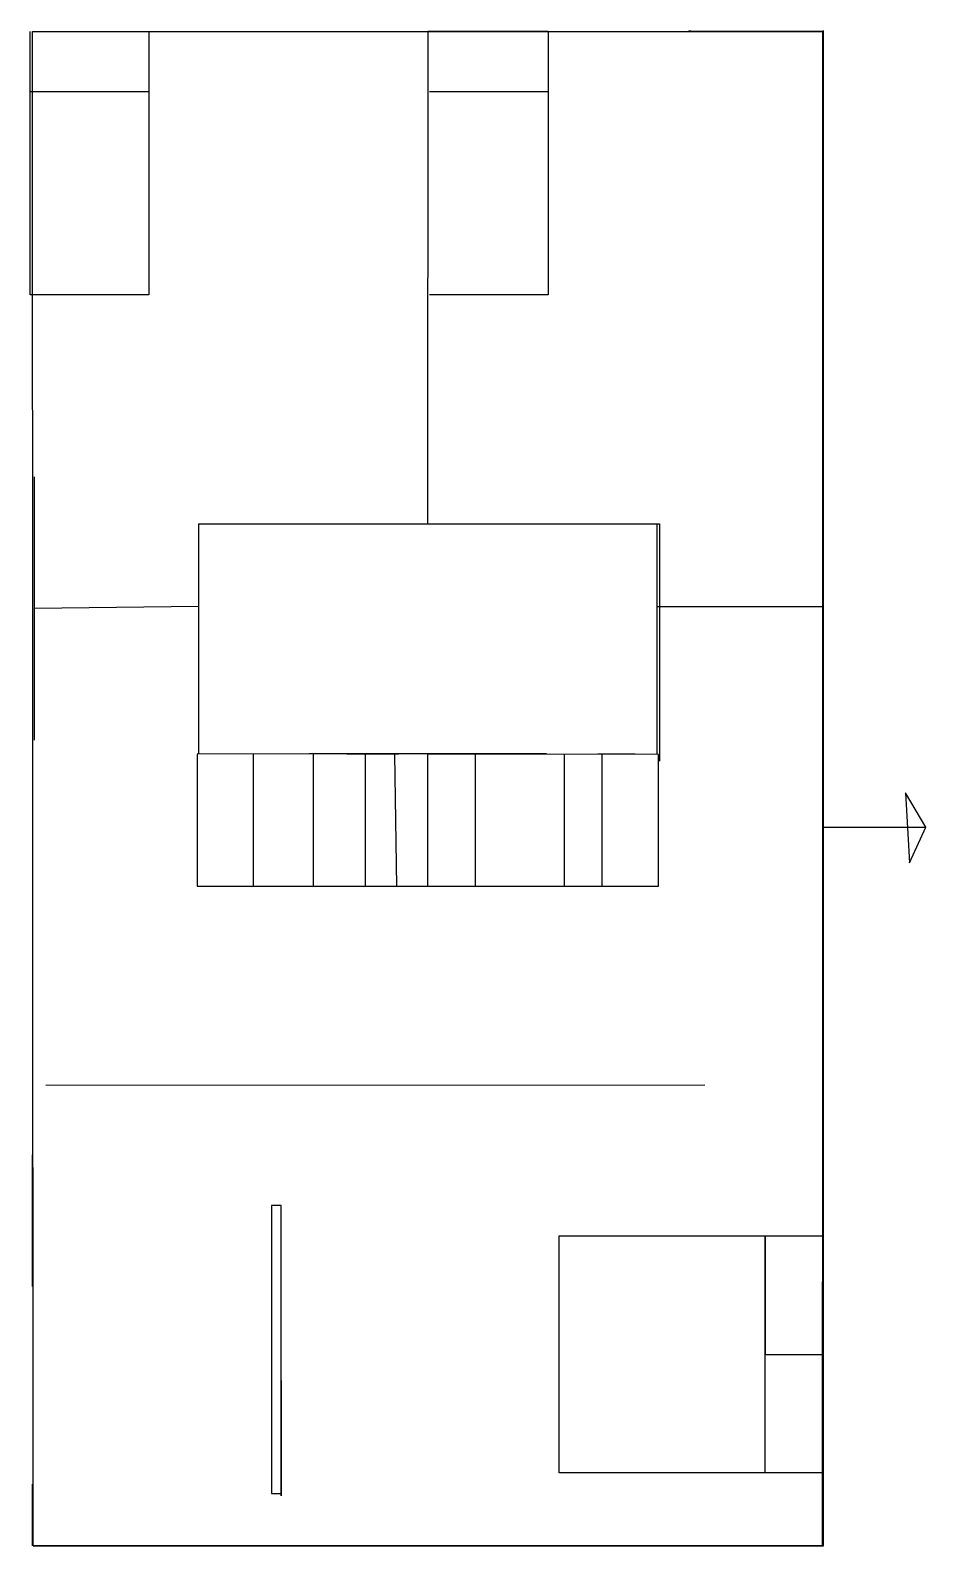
# Model space of a CAD drawing. Header units: inches. Extents: x 15 to 22798, y 21 to 21519.
# Drawn here: x 7853 to 8532, y 6915 to 8065 of the extents above; entities that cross this region are included whole.
import ezdxf

# ---------------------------------------------------------------- set-up
doc = ezdxf.new("R2010")
doc.units = ezdxf.units.IN
doc.header["$MEASUREMENT"] = 0

msp = doc.modelspace()

# ---------------------------------------------------------------- linework, layer by layer
for p, q in [((7852.8, 7864.4), (7852.8, 8064.2)), ((7854.6, 8064.3), (8454.6, 8064.3)), ((7942.8, 8064.4), (7942.8, 7864.4)), ((8154.6, 8064.3), (8154.3, 7690.7)), ((8245.8, 8064.4), (8154.6, 8064.4)), ((8245.8, 8064.4), (8245.8, 7864.4)), ((8353.3, 8064.5), (8352.4, 8064.5)), ((8354.2, 8064.5), (8353.3, 8064.5)), ((8354.2, 8064.5), (8454.2, 8064.5)), ((8454.2, 8064.5), (8454.2, 6977)), ((8454.6, 8064.3), (8454.2, 6915.4)), ((8455, 6915.2), (8455, 8065.2)), ((7942.8, 8018.6), (7852.8, 8018.6)), ((8245.8, 8018.6), (8155.8, 8018.6)), ((7942.8, 7864.4), (7852.8, 7864.4)), ((8245.8, 7864.4), (8155.8, 7864.4)), ((7855.9, 7526.5), (7855.9, 7726.3)), ((7980.4, 7690.7), (7980.4, 7516.1)), ((7980.4, 7690.7), (8328.3, 7690.7)), ((7980.4, 7690.7), (8280.4, 7690.7)), ((8280.4, 7690.7), (8310.4, 7690.7)), ((8310.4, 7690.7), (8330.4, 7690.7)), ((8328.3, 7690.7), (8328.3, 7516.1)), ((8330.4, 7690.7), (8330.4, 7510.7)), ((7980.4, 7628), (7855.9, 7626.4)), ((8328.3, 7628), (8454.4, 7627.9)), ((8329.6, 7515.6), (7979.6, 7516.1)), ((7979.6, 7515.6), (7979.6, 7415.6)), ((8022.1, 7515.6), (8022.1, 7415.6)), ((8244.6, 7516.1), (8064.6, 7516.1)), ((8067.8, 7415.6), (8067.8, 7515.6)), ((8093.2, 7516.1), (8132.6, 7516.1)), ((8107.1, 7515.6), (8107.1, 7415.6)), ((8129.2, 7515.6), (8130.9, 7415.6)), ((8154.6, 7415.6), (8154.6, 7515.6)), ((8180.1, 7516.1), (8216, 7516.1)), ((8190.5, 7515.6), (8190.5, 7415.6)), ((8258.2, 7415.6), (8258.2, 7515.6)), ((8283.7, 7516.1), (8312, 7516.1)), ((8286.6, 7515.6), (8286.6, 7415.6)), ((8329.6, 7415.6), (8329.6, 7515.6)), ((8532.5, 7460.4), (8517.2, 7486.5)), ((8517.2, 7486.5), (8520.1, 7433.4)), ((8454.2, 7460.4), (8532.5, 7460.4)), ((8520.1, 7433.4), (8532.5, 7460.4)), ((7979.6, 7415.6), (8329.6, 7415.6)), ((8022.1, 7415.6), (8067.8, 7415.6)), ((8107.1, 7415.6), (8154.6, 7415.6)), ((8190.5, 7415.6), (8258.2, 7415.6)), ((8364.7, 7264.7), (7864.7, 7264.5)), ((8454.2, 7265.4), (8454.2, 6915.4)), ((7854.5, 7111.9), (7854.5, 7211.9)), ((8043.3, 7173.5), (8036, 7173.5)), ((8036, 7173.5), (8036, 6954.8)), ((8043.3, 6953.1), (8043.3, 7173.5)), ((8254.2, 6970.4), (8254.2, 7150.4)), ((8254.2, 7150.4), (8454.2, 7150.4)), ((8410.6, 6970.4), (8410.6, 7150.4)), ((8410.6, 7150.4), (8410.6, 7060.4)), ((8454.2, 7150.4), (8454.2, 6970.4)), ((8454.2, 6915.4), (8454.2, 7115.4)), ((8043.3, 7040.6), (8043.3, 7079.6)), ((8410.6, 7060.4), (8454.2, 7060.4)), ((8043.3, 7040.6), (8043.3, 6953.1)), ((8454.2, 6970.4), (8254.2, 6970.4)), ((8454.2, 6962.1), (8454.2, 6977)), ((7854.6, 6915.2), (7854.6, 6961.9)), ((7855, 6915.2), (7855, 6965.2)), ((8036, 6954.8), (8043.3, 6954.8)), ((7855, 6915.2), (8455, 6915.2))]:
    msp.add_line(p, q)
at = {"color": 3}
msp.add_lwpolyline([(7854.6, 8064.4), (8454.2, 8064.3), (8454.2, 6915.4), (7855, 6915.2)], close=True, dxfattribs=at)

doc.saveas('drawing.dxf')
